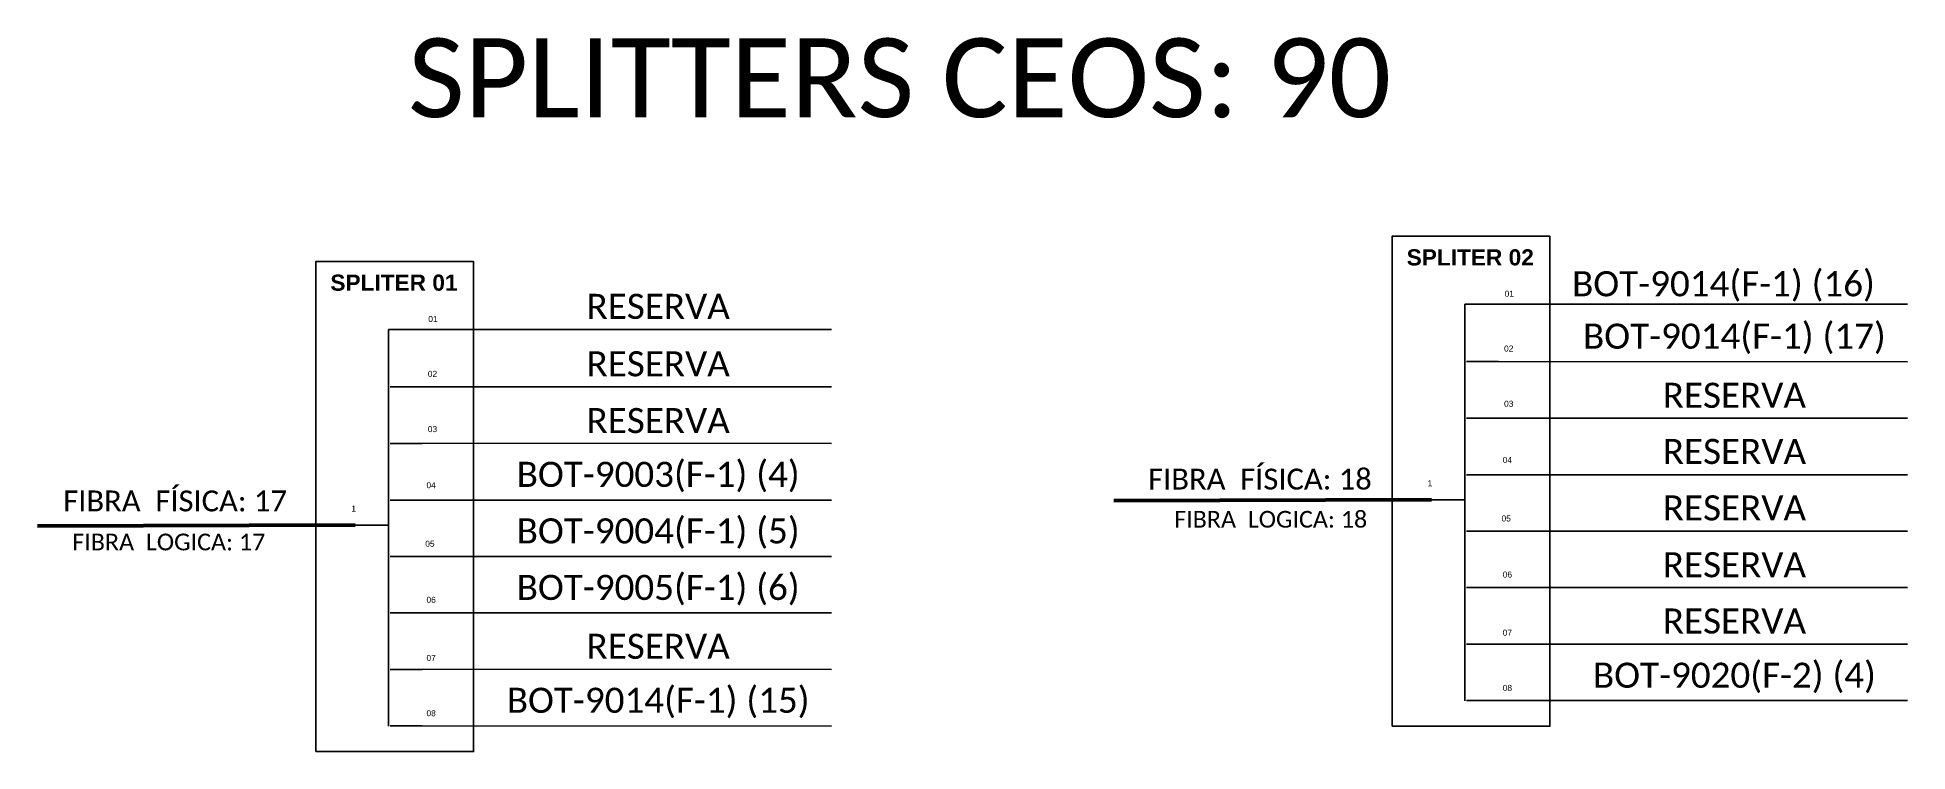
# Model space of a CAD drawing. Header units: millimetres. Extents: x 94385 to 95608, y -863 to 843.
# Drawn here: x 94384.9 to 94704.3, y 513.9 to 635.8 of the extents above; entities that cross this region are included whole.
import ezdxf

# ---------------------------------------------------------------- set-up
doc = ezdxf.new("R2010")
doc.units = ezdxf.units.MM

msp = doc.modelspace()

# ---------------------------------------------------------------- texts
at = {"attachment_point": 5}
for s, insert, char_height, width in [('\\C7;\\fCalibri|b0|i0|c0|p34;SPLITTERS CEOS: 90', (94532.17, 628.87), 13.4792, 205.4115), ('{\\fArial|b1|i0|c0|p34;\\C10;SPLITER 02}', (94629.62, 598.26), 2.7696, 26.9584), ('{\\fArial|b1|i0|c0|p34;\\H1x;\\C10;SPLITER 01}', (94445.83, 593.94), 2.7696, 26.9584), ('\\C7;\\fCalibri|b0|i0|c0|p34;BOT-9014(F-1) (16)', (94672.86, 593.31), 4.2796, 104.1272), ('\\C7;\\fCalibri|b0|i0|c0|p34;RESERVA', (94490.95, 589.89), 4.2796, 104.1272), ('\\C7;\\fArial|b0|i0|;\\H1.0273588255048;01 ', (94636.28, 592.06), 2.7696, 5.5543), ('\\C7;\\fArial|b0|i0|;\\H1.0273588255048;01 ', (94452.49, 587.74), 2.7696, 5.5543), ('\\C7;\\fCalibri|b0|i0|c0|p34;BOT-9014(F-1) (17)', (94674.72, 584.36), 4.2796, 104.1272), ('\\C7;\\fCalibri|b0|i0|c0|p34;RESERVA ', (94490.95, 580.08), 4.2796, 104.1272), ('\\C7;\\fArial|b0|i0|;\\H1.0273588255048;02 ', (94636.19, 582.7), 2.7696, 5.8632), ('\\C7;\\fArial|b0|i0|;\\H1.0273588255048;02 ', (94452.41, 578.38), 2.7696, 5.8632), ('\\C7;\\fCalibri|b0|i0|c0|p34;RESERVA', (94674.72, 574.7), 4.2796, 104.1272), ('\\C7;\\fCalibri|b0|i0|c0|p34;RESERVA', (94490.95, 570.38), 4.2796, 104.1272), ('\\C7;\\fArial|b0|i0|;\\H1.0273588255048;03 ', (94636.19, 573.27), 2.7696, 5.3917), ('\\C7;\\fArial|b0|i0|;\\H1.0273588255048;03 ', (94452.41, 568.94), 2.7696, 5.3917), ('\\C7;\\fCalibri|b0|i0|c0|p34;RESERVA', (94674.73, 565.11), 4.2796, 104.1272), ('\\C7;\\fCalibri|b0|i0|c0|p34;BOT-9003(F-1) (4)', (94490.95, 560.76), 4.2796, 104.1272), ('\\C7;\\fCalibri|b0|i0|c0|p34;FIBRA  FÍSICA: 18', (94593.71, 560.39), 3.5663, 53.9169), ('\\C7;\\fArial|b0|i0|;\\H1.0273588255048;04 ', (94635.96, 563.68), 2.7696, 5.8632), ('\\C7;\\fCalibri|b0|i0|c0|p34;FIBRA  FÍSICA: 17', (94408.46, 556.66), 3.5663, 53.9169), ('\\C7;\\fArial|b0|i0|;\\H1.0273588255048;04 ', (94452.18, 559.36), 2.7696, 5.8632), ('\\C7;\\fArial|b0|i0|;\\H1.0273588255048;1', (94622.74, 559.7), 2.7696, 2.7433), ('\\C7;\\fArial|b0|i0|;\\H1.0273588255048;1', (94438.96, 555.38), 2.7696, 2.7433), ('\\C7;\\fCalibri|b0|i0|c0|p34;RESERVA', (94674.73, 555.47), 4.2796, 104.1272), ('\\C7;\\fCalibri|b0|i0|c0|p34;BOT-9004(F-1) (5)', (94490.95, 551.1), 4.2796, 104.1272), ('\\C7;\\fCalibri|b0|i0|c0|p34;FIBRA  LOGICA: 18', (94595.54, 553.53), 2.8532, 53.9169), ('\\C7;\\fArial|b0|i0|;\\H1.0273588255048;05 ', (94635.76, 553.68), 2.7696, 7.2111), ('\\C7;\\fCalibri|b0|i0|c0|p34;FIBRA  LOGICA: 17', (94407.38, 549.65), 2.8532, 53.9169), ('\\C7;\\fArial|b0|i0|;\\H1.0273588255048;05 ', (94451.97, 549.36), 2.7696, 7.2111), ('\\C7;\\fCalibri|b0|i0|c0|p34;RESERVA', (94674.73, 545.76), 4.2796, 104.1272), ('\\C7;\\fCalibri|b0|i0|c0|p34;BOT-9005(F-1) (6)', (94490.95, 541.45), 4.2796, 104.1272), ('\\C7;\\fArial|b0|i0|;\\H1.0273588255048;06 ', (94635.96, 544.1), 2.7696, 5.8632), ('\\C7;\\fArial|b0|i0|;\\H1.0273588255048;06 ', (94452.18, 539.78), 2.7696, 5.8632), ('\\C7;\\fCalibri|b0|i0|c0|p34;RESERVA', (94674.73, 536.15), 4.2796, 104.1272), ('\\C7;\\fCalibri|b0|i0|c0|p34;RESERVA ', (94490.95, 531.83), 4.2796, 104.1272), ('\\C7;\\fArial|b0|i0|;\\H1.0273588255048;07 ', (94635.96, 534.18), 2.7696, 5.8632), ('\\C7;\\fArial|b0|i0|;\\H1.0273588255048;07 ', (94452.18, 529.85), 2.7696, 5.8632), ('\\C7;\\fCalibri|b0|i0|c0|p34;BOT-9020(F-2) (4)', (94674.73, 526.45), 4.2796, 104.1272), ('\\C7;\\fCalibri|b0|i0|c0|p34;BOT-9014(F-1) (15)', (94490.95, 522.17), 4.2796, 104.1272), ('\\C7;\\fArial|b0|i0|;\\H1.0273588255048;08 ', (94635.96, 524.74), 2.7696, 5.8632), ('\\C7;\\fArial|b0|i0|;\\H1.0273588255048;08 ', (94452.18, 520.42), 2.7696, 5.8632)]:
    msp.add_mtext(s, dxfattribs=dict(at, insert=insert, char_height=char_height, width=width))

# ---------------------------------------------------------------- linework, layer by layer
at = {"color": 7, "linetype": 'Continuous'}
for p, q in [((94628.69, 590.28), (94628.69, 522.53)), ((94634.18, 590.28), (94628.69, 590.28)), ((94444.91, 585.96), (94444.91, 518.21)), ((94450.4, 585.96), (94444.91, 585.96)), ((94634.46, 580.48), (94628.97, 580.48)), ((94450.67, 576.16), (94445.19, 576.16)), ((94634.46, 570.82), (94628.97, 570.82)), ((94450.67, 566.5), (94445.19, 566.5)), ((94634.46, 561.11), (94628.97, 561.11)), ((94450.67, 556.79), (94445.19, 556.79)), ((94623, 556.85), (94628.67, 556.85)), ((94439.22, 552.53), (94444.88, 552.53)), ((94634.46, 551.5), (94628.97, 551.5)), ((94450.67, 547.18), (94445.19, 547.18)), ((94634.46, 541.88), (94628.97, 541.88)), ((94450.67, 537.56), (94445.19, 537.56)), ((94634.46, 532.22), (94628.97, 532.22)), ((94450.67, 527.9), (94445.19, 527.9)), ((94634.46, 522.59), (94628.97, 522.59)), ((94450.67, 518.27), (94445.19, 518.27))]:
    msp.add_line(p, q, dxfattribs=at)
at = {"color": 10, "linetype": 'Continuous'}
for p, q in [((94634.18, 590.28), (94704.3, 590.26)), ((94450.4, 585.96), (94520.52, 585.94)), ((94634.46, 580.48), (94704.3, 580.46)), ((94450.67, 576.16), (94520.52, 576.14)), ((94634.46, 570.84), (94704.3, 570.82)), ((94450.67, 566.52), (94520.52, 566.49)), ((94634.46, 561.13), (94704.3, 561.11)), ((94450.67, 556.81), (94520.52, 556.79)), ((94634.46, 551.52), (94704.3, 551.5)), ((94450.67, 547.2), (94520.52, 547.17)), ((94634.46, 541.9), (94704.3, 541.88)), ((94450.67, 537.58), (94520.52, 537.56)), ((94634.46, 532.24), (94704.3, 532.22)), ((94450.67, 527.92), (94520.52, 527.9)), ((94634.45, 522.59), (94704.3, 522.57)), ((94450.67, 518.27), (94520.52, 518.24))]:
    msp.add_line(p, q, dxfattribs=at)
at = {"color": 1, "linetype": 'Continuous', "lineweight": 60}
for p, q in [((94623, 556.85), (94568.73, 556.68)), ((94439.22, 552.53), (94384.95, 552.36))]:
    msp.add_line(p, q, dxfattribs=at)
at = {"color": 7}
for points in [[(94616.26, 518.19), (94643.22, 518.19), (94643.22, 601.89), (94616.26, 601.89)], [(94432.48, 513.87), (94459.43, 513.87), (94459.43, 597.57), (94432.48, 597.57)]]:
    msp.add_lwpolyline(points, close=True, dxfattribs=at)

msp.set_redraw_order([(e.dxf.handle, doc.entitydb.next_handle()) for e in msp.query("TEXT MTEXT ATTDEF DIMENSION ARC_DIMENSION")])  # texts and dimensions are drawn at this point

doc.saveas('drawing.dxf')
